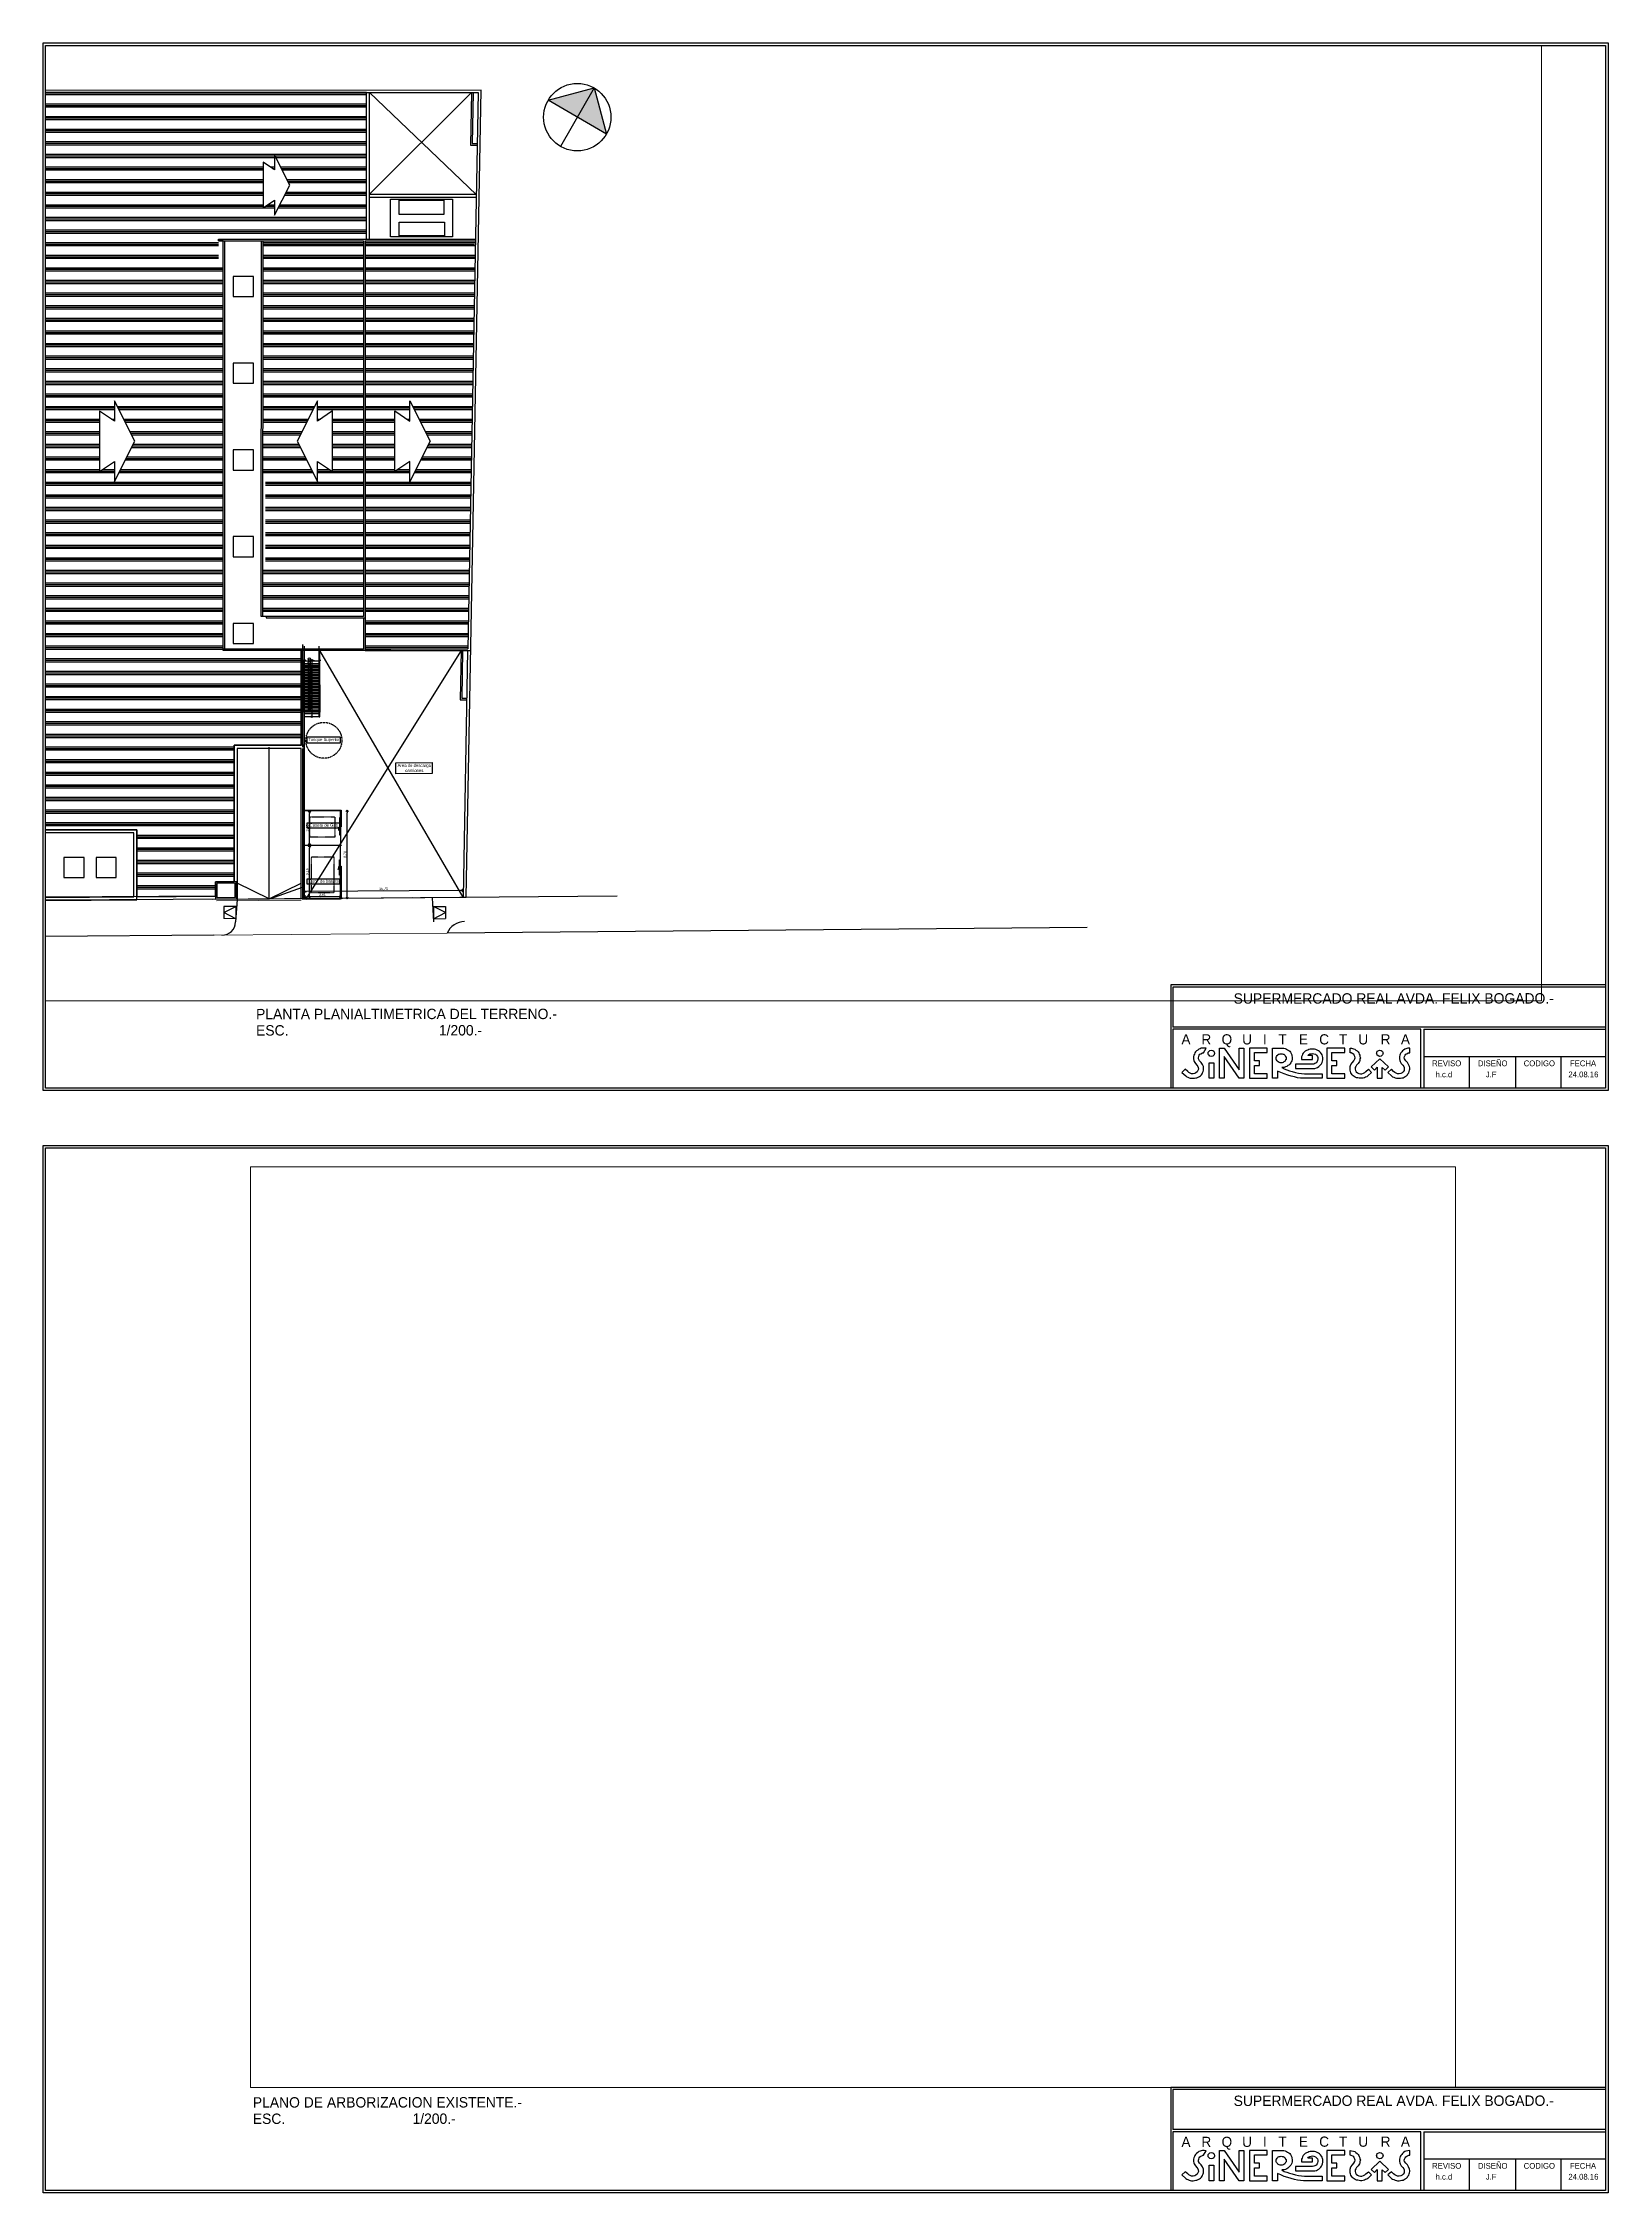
# Paper-space layout 'Presentación2' of a CAD drawing. Extents: x 21 to 797, y 43 to 1109.
# The model-space entities are those that its viewports show. They can reach past a viewport. Long polylines and large blocks are cut down to what shows.
import ezdxf
from ezdxf.enums import TextEntityAlignment as Align

# ---------------------------------------------------------------- set-up
doc = ezdxf.new("R2010")
doc.units = 0
doc.header["$MEASUREMENT"] = 0
doc.header["$PDMODE"] = 3
doc.linetypes.add('DASHED', pattern=[0.75, 0.5, -0.25])
doc.linetypes.add('HIDDEN2', pattern=[0.1875, 0.125, -0.0625])
for name, color, linetype in [('.rotulo', 253, 'Continuous'), ('0603', 1, 'Continuous'), ('Aberturas', 2, 'Continuous'), ('C-COTAS', 2, 'Continuous'), ('Escalera', 2, 'Continuous'), ('MAMPOSTERIA', 6, 'Continuous'), ('MUNICIPAL MAMPOSTERIA', 12, 'Continuous'), ('Nombre de locales', 3, 'Continuous'), ('P1-Pisos', 1, 'Continuous'), ('Proyeccion', 1, 'Continuous'), ('ROTULO1', 4, 'Continuous'), ('ROTULO2', 5, 'Continuous'), ('ROTULO4', 253, 'Continuous'), ('Techo 01', 1, 'Continuous'), ('Techo 02', 2, 'Continuous'), ('Techo 03', 3, 'Continuous')]:
    doc.layers.add(name, color=color, linetype=linetype)
doc.styles.add('COBT', font='te______.pfb')
doc.styles.get("Standard").update_dxf_attribs({"font": 'arial.ttf'})
doc.styles.add('TECHNICLIGHT', font='tel_____.pfb', dxfattribs={"height": 0.08})
doc.dimstyles.new('Cota 125', dxfattribs={"dimtxt": 0.25, "dimasz": 0.25, "dimexe": 1.25, "dimexo": 0.625, "dimgap": 0.05, "dimtad": 1, "dimzin": 1, "dimtxsty": 'Standard', "dimblk": 'OPEN90', "dimcen": 0, "dimse1": 1, "dimse2": 1, "dimclrd": 1, "dimclrt": 2, "dimadec": 0, "dimazin": 0, "dimtfac": 1, "dimtix": 1, "dimtmove": 0, "dimatfit": 3, "dimldrblk": 'OPEN90', "dimfxl": 1, "dimarcsym": 0})
pattern_1 = [(0, (-29.052, -1e-13), (0, 1.25), []), (0, (-29.052, 0.1562), (0, 1.25), []), (0, (-29.052, 0.3125), (0, 1.25), [])]

# ---------------------------------------------------------------- blocks, each defined once
blk = doc.blocks.new('Norte')
h = blk.add_hatch(color=0)
h.dxf.hatch_style = 1
h.paths.add_polyline_path([(0, 6.68), (6.68, 0), (0, -6.68)])
blk.add_line((6.68, 0), (-6.69, 0))
blk.add_lwpolyline([(0, 6.68), (6.68, 0), (0, -6.68), (0, 6.68)])
blk.add_circle((0, 0), 6.68)
blk = doc.blocks.new('Var Flecha b')
at = {"color": 0, "linetype": 'ByBlock'}
blk.add_lwpolyline([(0, 0.5), (-1, 0), (-0.5, 0), (-0.75, -0.375), (0.75, -0.375), (0.5, 0), (1, 0)], close=True, dxfattribs=at)
blk = doc.blocks.new('_Open90')
at = {"color": 0, "linetype": 'ByBlock', "lineweight": -2}
for p, q in [((0, 0), (-1, 0)), ((-0.5, 0.5), (0, 0)), ((0, 0), (-0.5, -0.5))]:
    blk.add_line(p, q, dxfattribs=at)
blk = doc.blocks.new('*D207')
at = {"layer": 'C-COTAS', "color": 1, "lineweight": -2, "transparency": 16777216}
blk.add_line((1922.38, 331.07), (1907.12, 330.96), dxfattribs=at)
at = {"layer": 'Defpoints', "color": 0, "transparency": 16777216}
for p in [(1906.87, 330.96), (1922.63, 330.38), (1906.88, 330.26)]:
    blk.add_point(p, dxfattribs=at)
at = {"layer": 'C-COTAS', "color": 1, "lineweight": -2, "transparency": 16777216, "xscale": 0.25, "yscale": 0.25, "zscale": 0.25}
for p, rotation in [((1906.87, 330.96), 180.4221223922295), ((1922.63, 331.08), 0.4221223922295181)]:
    blk.add_blockref('_Open90', p, dxfattribs=dict(at, rotation=rotation))
at = {"layer": 'C-COTAS', "color": 2, "transparency": 16777216, "insert": (1914.75, 331.22), "char_height": 0.25, "attachment_point": 5, "rotation": 0.4221}
blk.add_mtext('15,75', dxfattribs=at)
blk = doc.blocks.new('*D208')
at = {"layer": 'C-COTAS', "color": 1, "lineweight": -2, "transparency": 16777216}
blk.add_line((1910.25, 330.46), (1907.13, 330.46), dxfattribs=at)
at = {"layer": 'Defpoints', "color": 0, "transparency": 16777216}
for p in [(1906.88, 330.59), (1906.88, 330.46), (1910.5, 330.59)]:
    blk.add_point(p, dxfattribs=at)
at = {"layer": 'C-COTAS', "color": 1, "lineweight": -2, "transparency": 16777216, "xscale": 0.25, "yscale": 0.25, "zscale": 0.25}
for p, rotation in [((1906.88, 330.46), 180.0008569125699), ((1910.5, 330.46), 0.0008569125698620894)]:
    blk.add_blockref('_Open90', p, dxfattribs=dict(at, rotation=rotation))
at = {"layer": 'C-COTAS', "color": 2, "transparency": 16777216, "insert": (1908.69, 330.66), "char_height": 0.25, "attachment_point": 5, "rotation": 0.0009}
blk.add_mtext('3,61', dxfattribs=at)
blk = doc.blocks.new('*D209')
at = {"layer": 'C-COTAS', "color": 1, "lineweight": -2, "transparency": 16777216}
blk.add_line((1907.41, 330.61), (1907.41, 335.27), dxfattribs=at)
at = {"layer": 'Defpoints', "color": 0, "transparency": 16777216}
for p in [(1906.88, 335.52), (1907.41, 335.52), (1906.88, 330.36)]:
    blk.add_point(p, dxfattribs=at)
at = {"layer": 'C-COTAS', "color": 1, "lineweight": -2, "transparency": 16777216, "xscale": 0.25, "yscale": 0.25, "zscale": 0.25}
for p, rotation in [((1907.41, 335.52), 90), ((1907.41, 330.36), 270)]:
    blk.add_blockref('_Open90', p, dxfattribs=dict(at, rotation=rotation))
at = {"layer": 'C-COTAS', "color": 2, "transparency": 16777216, "insert": (1907.21, 332.94), "char_height": 0.25, "attachment_point": 5, "rotation": 90}
blk.add_mtext('5,16', dxfattribs=at)
blk = doc.blocks.new('*D210')
at = {"layer": 'C-COTAS', "color": 1, "lineweight": -2, "transparency": 16777216}
blk.add_line((1907.41, 335.82), (1907.41, 338.72), dxfattribs=at)
at = {"layer": 'Defpoints', "color": 0, "transparency": 16777216}
for p in [(1906.88, 338.97), (1907.41, 338.97), (1906.88, 335.57)]:
    blk.add_point(p, dxfattribs=at)
at = {"layer": 'C-COTAS', "color": 1, "lineweight": -2, "transparency": 16777216, "xscale": 0.25, "yscale": 0.25, "zscale": 0.25}
for p, rotation in [((1907.41, 338.97), 89.99840912010666), ((1907.41, 335.57), 269.9984091201067)]:
    blk.add_blockref('_Open90', p, dxfattribs=dict(at, rotation=rotation))
at = {"layer": 'C-COTAS', "color": 2, "transparency": 16777216, "insert": (1907.21, 337.27), "char_height": 0.25, "attachment_point": 5, "rotation": 89.9984}
blk.add_mtext('3,40', dxfattribs=at)
blk = doc.blocks.new('*D230')
at = {"layer": 'C-COTAS', "color": 1, "lineweight": -2, "transparency": 16777216}
blk.add_line((1911.15, 330.51), (1911.15, 338.77), dxfattribs=at)
at = {"layer": 'Defpoints', "color": 0, "transparency": 16777216}
for p in [(1910.55, 339.02), (1911.15, 339.02), (1910.57, 330.26)]:
    blk.add_point(p, dxfattribs=at)
at = {"layer": 'C-COTAS', "color": 1, "lineweight": -2, "transparency": 16777216, "xscale": 0.25, "yscale": 0.25, "zscale": 0.25}
for p, rotation in [((1911.15, 339.02), 90), ((1911.15, 330.26), 270)]:
    blk.add_blockref('_Open90', p, dxfattribs=dict(at, rotation=rotation))
at = {"layer": 'C-COTAS', "color": 2, "transparency": 16777216, "insert": (1910.95, 334.64), "char_height": 0.25, "attachment_point": 5, "rotation": 90}
blk.add_mtext('8,76', dxfattribs=at)

msp = doc.modelspace()

# ---------------------------------------------------------------- hatches: boundary and pattern name
at = {"layer": 'MUNICIPAL MAMPOSTERIA'}
h = msp.add_hatch(color=256, dxfattribs=at)
h.dxf.hatch_style = 1
h.paths.add_polyline_path([(1906.88, 355.456), (1906.73, 355.456), (1906.73, 330.262), (1906.88, 330.262)])
at = {"layer": 'Techo 01'}
h = msp.add_hatch(dxfattribs=at)
h.set_pattern_fill('PLAST', color=256, scale=5)
h.set_pattern_definition(pattern_1)
h.paths.add_polyline_path([(1888.089, 379.607), (1890.089, 375.607), (1888.089, 371.607), (1888.089, 373.607), (1886.589, 372.607), (1886.589, 378.607), (1888.089, 377.607)], flags=16)
h.paths.add_polyline_path([(1903.951, 402.511), (1903.951, 404.011), (1905.451, 401.011), (1903.951, 398.011), (1903.951, 399.511), (1902.826, 398.761), (1902.826, 403.261)], flags=16)
h.paths.add_polyline_path([(1898.081, 330.5), (1898.081, 331.926), (1899.93, 331.94), (1899.93, 345.465), (1906.58, 345.465), (1906.58, 354.85), (1898.853, 354.85), (1898.853, 392.984), (1898.403, 392.984), (1898.403, 395.627), (1913.076, 395.627), (1913.076, 410.173), (1876.528, 410.172), (1876.528, 334.352), (1878.611, 334.352), (1878.611, 330.384), (1880.876, 330.398), (1880.876, 337.102), (1890.276, 337.101), (1890.276, 330.454)])
h = msp.add_hatch(dxfattribs=at)
h.set_pattern_fill('PLAST', color=256, scale=5)
h.set_pattern_definition(pattern_1)
h.paths.add_polyline_path([(1908.198, 379.614), (1908.198, 377.614), (1909.698, 378.614), (1909.698, 372.614), (1908.198, 373.614), (1908.198, 371.614), (1906.198, 375.614)], flags=0)
h.paths.add_polyline_path([(1908.198, 377.614), (1909.698, 378.614), (1909.698, 372.614), (1908.198, 373.614), (1908.198, 371.614), (1906.198, 375.614), (1908.198, 379.614)], flags=16)
h.paths.add_polyline_path([(1902.782, 371.72), (1903.051, 371.72), (1903.051, 363.448), (1902.775, 363.448), (1902.77, 358.244), (1903.103, 358.244), (1912.781, 358.244), (1912.781, 395.477), (1902.803, 395.477)])
h = msp.add_hatch(dxfattribs=at)
h.set_pattern_fill('PLAST', color=256, scale=5)
h.set_pattern_definition(pattern_1)
h.paths.add_polyline_path([(1917.365, 371.614), (1917.365, 373.614), (1915.865, 372.614), (1915.865, 378.614), (1917.365, 377.614), (1917.365, 379.614), (1919.365, 375.614)], flags=16)
h.paths.add_polyline_path([(1922.445, 355.025), (1923.096, 355.026), (1923.133, 355.484), (1923.791, 395.477), (1912.95, 395.477), (1912.931, 354.992)])

# ---------------------------------------------------------------- linework, layer by layer
at = {"layer": '0603', "linetype": 'Continuous'}
for p, q in [((1903.48, 330.232), (1906.73, 331.403)), ((1914.523, 330.334), (1937.91, 330.537)), ((1908.498, 330.282), (1897.753, 330.19)), ((1908.498, 330.282), (1897.754, 330.19)), ((1900.23, 330.19), (1900.083, 327.951)), ((1919.562, 330.359), (1919.713, 327.962)), ((1897.938, 326.639, 0), (1879.371, 326.494)), ((1984.527, 327.402), (1921.055, 326.828)), ((1841.442, 319.963), (1922.783, 319.422)), ((1841.442, 319.963), (1922.783, 319.422))]:
    msp.add_line(p, q, dxfattribs=at)
at = {"layer": '0603', "linetype": 'Continuous', "flags": 128}
msp.add_lwpolyline([(1841.442, 319.963), (1922.783, 319.422), (1996.283, 319.073), (1998.378, 318.505), (1999.39, 316.052), (1999.193, 313.453), (1998.214, 239.738), (1997.396, 236.417), (1995.104, 234.263), (1911.969, 233.67), (1910.521, 160.183), (1909.963, 156.664), (1908.817, 155.649), (1906.9, 155.39), (1835.402, 155.38)], dxfattribs=at)
at = {"layer": '0603', "linetype": 'Continuous'}
for centre, radius, start, end in [((1898.729, 327.994), 1.355, 269.82461, 358.16172), ((1922.786, 326.118), 1.871, 90.06156, 157.67485)]:
    msp.add_arc(centre, radius, start, end, dxfattribs=at)
at = {"layer": 'Aberturas', "color": 1}
for p, q in [((1906.68, 330.262), (1910.47, 330.262)), ((1906.98, 330.292), (1910.47, 330.292))]:
    msp.add_line(p, q, dxfattribs=at)
at = {"layer": 'Aberturas', "elevation": 0}
for points in [[(1906.88, 353.856), (1906.88, 353.956), (1906.98, 353.956), (1906.98, 353.856)], [(1908.38, 353.856), (1908.38, 353.956), (1908.48, 353.956), (1908.48, 353.856)]]:
    msp.add_lwpolyline(points, close=True, dxfattribs=at)
at = {"layer": 'Aberturas'}
for points in [[(1910.545, 339.024), (1910.545, 338.974), (1906.88, 338.974), (1906.88, 339.024)], [(1910.545, 338.974), (1910.545, 337.374), (1910.495, 337.374), (1910.495, 338.974)], [(1910.467, 336.561), (1910.417, 336.561), (1910.417, 338.311), (1910.467, 338.311)], [(1910.545, 335.574), (1910.545, 335.524), (1906.88, 335.524), (1906.88, 335.574)], [(1910.438, 334.1), (1910.438, 332.6), (1910.388, 332.6), (1910.388, 334.1)], [(1910.545, 333.474), (1910.545, 330.362), (1910.495, 330.362), (1910.495, 333.474)], [(1906.88, 330.362), (1906.98, 330.362), (1906.98, 330.262), (1906.88, 330.262)], [(1910.47, 330.362), (1910.57, 330.362), (1910.57, 330.262), (1910.47, 330.262)]]:
    msp.add_lwpolyline(points, close=True, dxfattribs=at)
at = {"layer": 'C-COTAS'}
for p, q in [((1906.58, 330.266), (1922.933, 330.407)), ((1900.23, 330.211), (1906.58, 330.266))]:
    msp.add_line(p, q, dxfattribs=at)
at = {"layer": 'C-COTAS', "linetype": 'DASHED'}
msp.add_circle((1908.836, 345.959), 1.782, dxfattribs=at)
at = {"layer": 'Escalera', "ltscale": 0.5}
for p, q in [((1906.88, 353.856, 0), (1908.38, 353.856, 0)), ((1906.93, 353.856, 0), (1908.38, 353.856, 0)), ((1908.38, 353.856, 0), (1908.38, 355.306, 0)), ((1908.38, 351.456, 0), (1908.38, 353.856, 0)), ((1908.43, 351.456, 0), (1908.43, 353.856, 0)), ((1908.43, 351.456, 0), (1908.43, 353.856, 0)), ((1908.38, 353.556, 0), (1906.93, 353.556, 0)), ((1908.38, 353.556, 0), (1906.93, 353.556, 0)), ((1908.38, 353.256, 0), (1906.93, 353.256, 0)), ((1908.38, 353.256, 0), (1906.93, 353.256, 0)), ((1908.38, 352.956, 0), (1906.93, 352.956, 0)), ((1908.38, 352.956, 0), (1906.93, 352.956, 0)), ((1908.38, 352.656, 0), (1906.93, 352.656, 0)), ((1908.38, 352.656, 0), (1906.93, 352.656, 0)), ((1908.38, 352.356, 0), (1906.93, 352.356, 0)), ((1908.38, 352.356, 0), (1906.93, 352.356, 0)), ((1908.38, 352.056, 0), (1906.93, 352.056, 0)), ((1908.38, 352.056, 0), (1906.93, 352.056, 0)), ((1908.38, 351.756, 0), (1906.93, 351.756, 0)), ((1908.38, 351.756, 0), (1906.93, 351.756, 0)), ((1908.38, 351.456, 0), (1906.93, 351.456, 0)), ((1908.38, 351.456, 0), (1906.93, 351.456, 0)), ((1907.582, 351.156, 0), (1906.93, 351.156, 0)), ((1907.582, 351.156, 0), (1906.93, 351.156, 0)), ((1908.38, 350.856, 0), (1906.93, 350.856, 0)), ((1908.38, 350.856, 0), (1906.93, 350.856, 0)), ((1908.38, 350.556, 0), (1906.93, 350.556, 0)), ((1908.38, 350.556, 0), (1906.93, 350.556, 0)), ((1908.38, 350.256, 0), (1906.93, 350.256, 0)), ((1908.38, 350.256, 0), (1906.93, 350.256, 0)), ((1908.38, 349.956, 0), (1906.93, 349.956, 0)), ((1908.38, 349.956, 0), (1906.93, 349.956, 0)), ((1908.38, 349.656, 0), (1906.93, 349.656, 0)), ((1908.38, 349.656, 0), (1906.93, 349.656, 0)), ((1908.38, 351.156, 0), (1907.582, 351.156, 0)), ((1908.38, 351.156, 0), (1907.582, 351.156, 0)), ((1908.38, 351.456, 0), (1908.38, 348.756, 0)), ((1908.38, 351.456, 0), (1908.38, 348.756, 0)), ((1908.43, 351.456, 0), (1908.43, 348.756, 0)), ((1908.43, 351.456, 0), (1908.43, 348.756, 0)), ((1908.38, 349.356, 0), (1906.93, 349.356, 0)), ((1908.38, 349.356, 0), (1906.93, 349.356, 0)), ((1908.38, 349.056, 0), (1906.93, 349.056, 0)), ((1908.38, 349.056, 0), (1906.93, 349.056, 0)), ((1908.38, 348.756, 0), (1906.93, 348.756, 0)), ((1908.38, 348.756, 0), (1906.93, 348.756, 0))]:
    msp.add_line(p, q, dxfattribs=at)
at = {"layer": 'Escalera', "color": 1, "linetype": 'Continuous'}
for p, q in [((1906.88, 348.756, 0), (1906.88, 353.856, 0)), ((1906.93, 348.756, 0), (1906.93, 353.856, 0)), ((1906.93, 348.756, 0), (1906.93, 353.856, 0))]:
    msp.add_line(p, q, dxfattribs=at)
at = {"layer": 'Escalera', "color": 1, "lineweight": 0}
for p, q in [((1907.378, 353.829, 0), (1907.668, 353.982, 0)), ((1907.378, 353.829, 0), (1907.668, 353.982, 0)), ((1907.379, 353.809, 0), (1907.378, 353.829, 0)), ((1907.379, 353.809, 0), (1907.378, 353.829, 0)), ((1907.668, 353.954, 0), (1907.379, 353.809, 0)), ((1907.668, 353.954, 0), (1907.379, 353.809, 0)), ((1907.668, 353.982, 0), (1907.968, 353.832, 0)), ((1907.668, 353.982, 0), (1907.968, 353.832, 0)), ((1907.668, 353.954, 0), (1907.668, 348.804, 0)), ((1907.668, 353.954, 0), (1907.668, 348.804, 0)), ((1907.668, 353.954, 0), (1907.957, 353.809, 0)), ((1907.957, 353.809, 0), (1907.968, 353.832, 0))]:
    msp.add_line(p, q, dxfattribs=at)
at = {"layer": 'Escalera', "ltscale": 0.5}
msp.add_arc((1908.405, 348.756, 0), 0.025, 180, 0, dxfattribs=at)
msp.add_arc((1908.405, 348.756, 0), 0.025, 180, 0, dxfattribs=at)
at = {"layer": 'MAMPOSTERIA'}
for p, q in [((1906.73, 355.456), (1906.73, 345.287)), ((1906.73, 354.842), (1906.73, 346.442)), ((1906.88, 355.306), (1906.88, 330.262)), ((1906.73, 345.137), (1906.73, 330.26)), ((1906.88, 345.287), (1906.88, 330.267))]:
    msp.add_line(p, q, dxfattribs=at)
at = {"layer": 'MAMPOSTERIA', "color": 253, "lineweight": 0}
for p, q in [((1906.58, 330.116), (1898.199, 330.043)), ((1917.583, 330.368), (1908.512, 330.283)), ((1914.511, 330.341), (1908.512, 330.283)), ((1921.055, 326.828), (1897.942, 326.639, 0))]:
    msp.add_line(p, q, dxfattribs=at)
at = {"layer": 'Nombre de locales'}
for points in [[(1907.193, 346.301), (1910.453, 346.301), (1910.453, 345.694), (1907.193, 345.694)], [(1915.959, 343.74), (1919.576, 343.767), (1919.576, 342.667), (1915.959, 342.64)], [(1907.179, 337.765), (1910.399, 337.765), (1910.399, 337.265), (1907.179, 337.265)], [(1907.179, 332.212), (1910.399, 332.212), (1910.399, 331.712), (1907.179, 331.712)]]:
    msp.add_lwpolyline(points, close=True, dxfattribs=at)
at = {"layer": 'P1-Pisos'}
for p, q in [((1898.903, 328.881), (1900.101, 329.477)), ((1900.105, 328.277), (1898.903, 328.881)), ((1900.101, 329.477), (1900.105, 328.277)), ((1919.697, 329.477), (1919.693, 328.277)), ((1919.693, 328.277), (1920.895, 328.881)), ((1920.895, 328.881), (1919.697, 329.477))]:
    msp.add_line(p, q, dxfattribs=at)
at = {"layer": 'Proyeccion'}
for p, q in [((1907.655, 348.756, 0), (1907.668, 348.804, 0)), ((1907.655, 348.756, 0), (1907.668, 348.804, 0)), ((1910.304, 337.319), (1910.227, 337.286)), ((1910.304, 337.011), (1910.304, 337.319)), ((1910.304, 337.319), (1910.381, 337.286)), ((1910.495, 337.374), (1910.495, 335.624)), ((1910.495, 333.474), (1910.495, 335.474)), ((1910.304, 333.147), (1910.227, 333.18)), ((1910.304, 333.147), (1910.304, 333.455)), ((1910.304, 333.147), (1910.381, 333.18))]:
    msp.add_line(p, q, dxfattribs=at)
at = {"layer": 'Proyeccion', "color": 2}
for p, q in [((1898.901, 329.481), (1898.905, 328.281)), ((1900.184, 329.479), (1898.901, 329.481)), ((1900.105, 328.277), (1898.905, 328.281)), ((1919.617, 329.478), (1920.897, 329.481)), ((1919.693, 328.277), (1920.893, 328.281)), ((1920.897, 329.481), (1920.893, 328.281))]:
    msp.add_line(p, q, dxfattribs=at)
at = {"layer": 'Proyeccion', "linetype": 'HIDDEN2'}
for points in [[(1909.933, 336.374), (1907.433, 336.374), (1907.433, 338.374), (1909.933, 338.374)], [(1909.867, 330.868), (1909.867, 334.368), (1907.566, 334.368), (1907.566, 330.868)]]:
    msp.add_lwpolyline(points, close=True, dxfattribs=at)
at = {"layer": 'Proyeccion'}
for centre in [(1907.401, 354.026, 0), (1907.401, 354.026, 0), (1907.401, 353.694, 0), (1907.401, 353.694, 0), (1907.401, 353.389, 0), (1907.401, 353.389, 0), (1907.401, 353.089, 0), (1907.401, 353.089, 0), (1907.401, 352.789, 0), (1907.401, 352.789, 0), (1907.401, 352.489, 0), (1907.401, 352.489, 0), (1907.401, 352.189, 0), (1907.401, 352.189, 0), (1907.401, 351.889, 0), (1907.401, 351.889, 0), (1907.401, 351.589, 0), (1907.401, 351.589, 0), (1907.401, 350.994, 0), (1907.401, 350.994, 0), (1907.401, 350.707, 0), (1907.401, 350.707, 0), (1907.401, 350.397, 0), (1907.401, 350.397, 0), (1907.401, 350.103, 0), (1907.401, 350.103, 0), (1907.401, 349.803, 0), (1907.401, 349.803, 0), (1907.401, 349.504, 0), (1907.401, 349.504, 0), (1907.408, 351.302, 0), (1907.408, 351.302, 0), (1907.401, 349.198, 0), (1907.401, 349.198, 0), (1907.401, 348.903, 0), (1907.401, 348.903, 0)]:
    msp.add_circle(centre, 0.125, dxfattribs=at)
msp.add_arc((1907.655, 348.756, 0), 0.05, 90, 75.1667, dxfattribs=at)
msp.add_arc((1907.655, 348.756, 0), 0.05, 90, 75.1667, dxfattribs=at)
at = {"layer": 'Techo 01'}
for p, q in [((1913.376, 400.092, 0), (1923.482, 410.198, 0)), ((1913.376, 410.173, 0), (1923.942, 400.077, 0)), ((1922.443, 354.875, 0), (1907.01, 330.19)), ((1922.633, 330.413), (1908.429, 354.85)), ((1906.879, 353.4), (1908.379, 353.4)), ((1906.929, 353.4), (1908.379, 353.4)), ((1908.379, 353.1), (1906.929, 353.1)), ((1908.379, 353.1), (1906.929, 353.1)), ((1908.379, 352.8), (1906.929, 352.8)), ((1908.379, 352.8), (1906.929, 352.8)), ((1908.379, 352.5), (1906.929, 352.5)), ((1908.379, 352.5), (1906.929, 352.5)), ((1908.379, 352.2), (1906.929, 352.2)), ((1908.379, 352.2), (1906.929, 352.2)), ((1908.379, 351.9), (1906.929, 351.9)), ((1908.379, 351.9), (1906.929, 351.9)), ((1907.629, 353.4), (1907.146, 353.27)), ((1907.629, 353.4), (1907.629, 348.3)), ((1907.629, 353.4), (1908.112, 353.27)), ((1908.379, 350.7), (1906.879, 350.7)), ((1908.379, 351.6), (1906.929, 351.6)), ((1908.379, 351.6), (1906.929, 351.6)), ((1908.379, 351.3), (1906.929, 351.3)), ((1908.379, 351.3), (1906.929, 351.3)), ((1908.379, 351), (1906.929, 351)), ((1908.379, 351), (1906.929, 351)), ((1908.379, 350.4), (1906.929, 350.4)), ((1908.379, 350.4), (1906.929, 350.4)), ((1908.379, 350.1), (1906.929, 350.1)), ((1908.379, 350.1), (1906.929, 350.1)), ((1908.379, 349.8), (1906.929, 349.8)), ((1908.379, 349.8), (1906.929, 349.8)), ((1908.379, 350.7), (1907.581, 350.7)), ((1908.379, 349.5), (1906.929, 349.5)), ((1908.379, 349.5), (1906.929, 349.5)), ((1908.379, 349.2), (1906.929, 349.2)), ((1908.379, 349.2), (1906.929, 349.2)), ((1908.379, 348.9), (1906.929, 348.9)), ((1908.379, 348.9), (1906.929, 348.9)), ((1908.379, 348.6), (1906.929, 348.6)), ((1908.379, 348.6), (1906.929, 348.6)), ((1908.379, 348.3), (1906.929, 348.3)), ((1908.379, 348.3), (1906.929, 348.3)), ((1903.405, 330.238), (1903.406, 345.295)), ((1903.404, 330.238), (1900.231, 331.806)), ((1903.404, 330.238), (1906.581, 331.807))]:
    msp.add_line(p, q, dxfattribs=at)
for points in [[(1898.081, 330.5), (1898.081, 331.926), (1899.93, 331.94), (1899.93, 345.465), (1906.58, 345.465), (1906.58, 354.85), (1898.853, 354.85), (1898.853, 395.477), (1898.403, 395.477), (1898.403, 395.627), (1913.076, 395.627), (1913.076, 410.173), (1876.528, 410.172), (1876.528, 334.352), (1878.611, 334.352), (1878.611, 330.384), (1880.876, 330.398), (1880.876, 337.102), (1890.276, 337.101), (1890.276, 330.454)], [(1915.445, 399.623), (1921.595, 399.623), (1921.595, 395.888), (1915.445, 395.888)], [(1916.3, 399.521), (1920.74, 399.521), (1920.74, 398.08), (1916.3, 398.08)], [(1916.3, 397.329), (1920.8, 397.329), (1920.8, 395.989), (1916.3, 395.989)]]:
    msp.add_lwpolyline(points, close=True, dxfattribs=at)
at = {"layer": 'Techo 01', "elevation": 0}
for points in [[(1923.482, 410.199), (1923.384, 404.975), (1924.034, 404.975)], [(1923.632, 410.199), (1923.537, 405.125), (1924.037, 405.125)], [(1922.443, 354.875), (1922.351, 349.979), (1923.001, 349.978)], [(1922.593, 354.875), (1922.504, 350.129), (1923.004, 350.128)]]:
    msp.add_lwpolyline(points, dxfattribs=at)
for points in [[(1899.844, 389.958), (1901.844, 389.958), (1901.844, 391.958), (1899.844, 391.958)], [(1899.844, 381.355), (1901.844, 381.355), (1901.844, 383.355), (1899.844, 383.355)], [(1899.844, 372.752), (1901.844, 372.752), (1901.844, 374.752), (1899.844, 374.752)], [(1899.844, 364.15), (1901.844, 364.15), (1901.844, 366.15), (1899.844, 366.15)], [(1899.844, 355.547), (1901.844, 355.547), (1901.844, 357.547), (1899.844, 357.547)], [(1883.059, 332.349), (1885.059, 332.349), (1885.059, 334.349), (1883.059, 334.349)], [(1886.251, 332.349), (1888.251, 332.349), (1888.251, 334.349), (1886.251, 334.349)]]:
    msp.add_lwpolyline(points, close=True, dxfattribs=at)
at = {"layer": 'Techo 01'}
msp.add_circle((1907.629, 348.3), 0.075, dxfattribs=at)
at = {"layer": 'Techo 02'}
for p, q in [((1841.543, 410.172), (1924.132, 410.199)), ((1924.436, 410.399), (1841.547, 410.372)), ((1913.076, 395.627, 0), (1913.076, 410.173, 0)), ((1913.376, 395.627, 0), (1913.376, 410.173, 0)), ((1922.933, 330.407), (1924.436, 410.399)), ((1924.132, 410.199), (1923.096, 355.026, 0)), ((1923.942, 400.077, 0), (1913.376, 400.077, 0)), ((1923.937, 399.777, 0), (1913.376, 399.777, 0)), ((1898.853, 355, 0), (1898.853, 395.477, 0)), ((1902.62, 358.244, 0), (1902.653, 395.477, 0)), ((1902.77, 358.244, 0), (1902.803, 395.477, 0)), ((1903.103, 358.244, 0), (1902.62, 358.244, 0)), ((1906.58, 354.85), (1906.58, 345.444)), ((1906.88, 354.85), (1906.88, 345.144)), ((1908.379, 351), (1908.379, 354.85)), ((1908.379, 348.3), (1908.379, 354.85)), ((1908.429, 351), (1908.429, 354.85)), ((1908.429, 348.3), (1908.429, 354.85)), ((1912.931, 355, 0), (1923.096, 355.026, 0)), ((1912.931, 354.85, 0), (1923.393, 354.877, 0)), ((1923.093, 354.876), (1922.633, 330.413)), ((1906.88, 345.464), (1899.93, 345.465)), ((1899.93, 345.465), (1899.93, 331.94)), ((1906.88, 330.418), (1906.88, 345.437)), ((1906.58, 345.164), (1900.23, 345.163)), ((1900.23, 345.163), (1900.23, 330.043)), ((1906.58, 330.266), (1906.58, 345.136)), ((1898.081, 330.5, 0), (1878.611, 330.384, 0)), ((1922.633, 330.413), (1922.933, 330.407)), ((1900.23, 330.211), (1878.311, 330.082, 0))]:
    msp.add_line(p, q, dxfattribs=at)
at = {"layer": 'Techo 02', "elevation": 0}
for points in [[(1890.276, 330.152), (1890.276, 337.102), (1880.876, 337.102), (1880.876, 330.072)], [(1889.976, 330.449), (1889.976, 336.802), (1881.176, 336.802), (1881.176, 330.375)], [(1900.176, 330.244), (1900.176, 331.942), (1898.081, 331.926), (1898.081, 330.226)], [(1900.026, 330.392), (1900.026, 331.791), (1898.231, 331.777), (1898.231, 330.377)]]:
    msp.add_lwpolyline(points, close=True, dxfattribs=at)
at = {"layer": 'Techo 02'}
msp.add_arc((1908.404, 348.3), 0.025, 180, 0, dxfattribs=at)
msp.add_arc((1908.404, 348.3), 0.025, 180, 0, dxfattribs=at)
at = {"layer": 'Techo 03'}
for p, q in [((1898.403, 395.477, 0), (1898.403, 395.627, 0)), ((1898.403, 395.627, 0), (1923.812, 395.627, 0)), ((1898.403, 395.477, 0), (1912.781, 395.477, 0)), ((1899.003, 355, 0), (1899.003, 395.477, 0)), ((1912.781, 395.477, 0), (1912.781, 358.244, 0)), ((1912.931, 395.477, 0), (1912.931, 358.094, 0)), ((1912.931, 395.477, 0), (1923.809, 395.477, 0)), ((1912.781, 358.244, 0), (1903.103, 358.244, 0)), ((1903.103, 358.244, 0), (1903.103, 358.094, 0)), ((1903.103, 358.094, 0), (1912.931, 358.094, 0)), ((1912.781, 358.094, 0), (1912.781, 355, 0)), ((1912.931, 358.094, 0), (1912.931, 354.85, 0)), ((1898.853, 354.85, 0), (1898.853, 355, 0)), ((1912.781, 355, 0), (1898.853, 355, 0)), ((1912.931, 354.85, 0), (1898.853, 354.85, 0))]:
    msp.add_line(p, q, dxfattribs=at)

# ---------------------------------------------------------------- block references
at = {"layer": 'Techo 01', "zscale": 2}
for p, xscale, yscale, rotation in [((1903.951, 401.011), 3, 3, 270), ((1888.089, 375.607), 4, 4, 270), ((1908.198, 375.614, 0), 4, 4, 90), ((1917.365, 375.614, 0), -4, 4, 270)]:
    msp.add_blockref('Var Flecha b', p, dxfattribs=dict(at, xscale=xscale, yscale=yscale, rotation=rotation))
at = {"layer": 'Techo 02', "color": 1, "xscale": 0.5, "yscale": 0.5, "zscale": 0.5, "rotation": 60.00000000000018}
msp.add_blockref('Norte', (1933.966, 407.738), dxfattribs=at)

# ---------------------------------------------------------------- texts
at = {"layer": 'Escalera', "char_height": 0.1, "width": 2.39678, "attachment_point": 7, "rotation": 90}
for s, insert in [('\\pi1.1314;18', (1907.455, 352.84, 0)), ('\\pi1.1315;16', (1907.452, 352.197, 0)), ('\\pi1.1315;13', (1907.452, 351.297, 0)), ('\\pi1.132;12', (1907.452, 350.997, 0)), ('\\pi1.1311;15', (1907.452, 351.897, 0)), ('\\pi1.1315;17', (1907.452, 352.497, 0)), ('\\pi1.1317;14', (1907.452, 351.597, 0)), ('\\pi1.1411;11', (1907.452, 350.697, 0)), ('\\pi1.1316;10', (1907.452, 350.397, 0)), ('\\pi1.1654;8', (1907.452, 349.802, 0)), ('\\pi1.1654;6', (1907.452, 349.205, 0)), ('\\pi1.1652;5', (1907.452, 348.91, 0)), ('\\pi1.166;7', (1907.452, 349.513, 0)), ('\\pi1.1638;4', (1907.452, 348.611, 0)), ('\\pi1.1655;9', (1907.459, 350.11, 0)), ('\\pi1.1656;3', (1907.452, 348.311, 0)), ('\\pi1.1653;2', (1907.452, 348.006, 0)), ('\\pi1.18;1', (1907.452, 347.71, 0))]:
    msp.add_mtext(s, dxfattribs=dict(at, insert=insert))
at = {"layer": 'Nombre de locales', "char_height": 0.3}
for s, insert, width, attachment_point in [('Tanque Superior', (1908.83, 345.986), 3.49028, 5), ('Area de descarga camiones', (1917.803, 343.217), 3.49028, 5), ('\\pi1.5668;Caseta de Gas', (1905.86, 337.699), 5.89217, 1), ('\\pi1.4743;Cont. de basura', (1905.86, 332.146), 5.89217, 1)]:
    msp.add_mtext(s, dxfattribs=dict(at, insert=insert, width=width, attachment_point=attachment_point))

# ---------------------------------------------------------------- dimensions: what is measured, and where the dimension line sits
at = {"layer": 'C-COTAS'}
for p1, p2, distance, picture, middle in [((1906.88, 335.574), (1906.88, 338.974), -0.527, '*D210', (1907.207, 337.274)), ((1906.88, 330.362), (1906.88, 335.524), -0.527, '*D209', (1907.207, 332.943)), ((1922.633, 330.378), (1906.88, 330.262), -0.698, '*D207', (1914.75, 331.218)), ((1910.4951, 330.5856), (1906.8802, 330.5856), 0.1215, '*D208', (1908.6876, 330.6644))]:
    dim = msp.add_aligned_dim(p1=p1, p2=p2, distance=distance, dimstyle='Cota 125', override={"dimfxl": 0, "dimfxlon": 1}, dxfattribs=at)
    dim.commit()
    dim.dimension.update_dxf_attribs({"geometry": picture, "text_midpoint": middle})
dim = msp.add_linear_dim(base=(1911.147, 339.024), p1=(1910.57, 330.262), p2=(1910.545, 339.024), angle=90, dimstyle='Cota 125', override={"dimfxl": 0, "dimfxlon": 1}, dxfattribs=at)
dim.commit()
dim.dimension.update_dxf_attribs({"geometry": '*D230', "text_midpoint": (1910.946, 334.643)})

psp = doc.layouts.new('Presentación2')

# ---------------------------------------------------------------- linework, layer by layer
at = {"layer": '.rotulo', "color": 3}
for p, q in [((21, 589.9), (21, 1109.2)), ((21, 1109.2), (796.9, 1109.2)), ((796.9, 1109.2), (796.9, 589.9)), ((22.2, 591.1), (22.2, 1108)), ((22.2, 1108), (795.7, 1108)), ((795.7, 1108), (795.7, 591.1)), ((705.6, 620.3), (795.7, 620.3)), ((796.9, 589.9), (21, 589.9)), ((795.7, 591.1), (22.2, 591.1)), ((21, 43.5), (21, 562.7)), ((21, 562.7), (796.9, 562.7)), ((22.2, 44.7), (22.2, 561.5)), ((22.2, 561.5), (795.7, 561.5)), ((795.7, 561.5), (795.7, 44.7)), ((796.9, 562.7), (796.9, 43.5)), ((705.6, 73.8), (795.7, 73.8)), ((796.9, 43.5), (21, 43.5)), ((795.7, 44.7), (22.2, 44.7))]:
    psp.add_line(p, q, dxfattribs=at)
at = {"layer": 'ROTULO1'}
for points in [[(587.3, 600.5), (585.6, 598.9), (587.5, 597.2), (588, 596.8), (588.5, 596.6), (589.2, 596.3), (589.8, 596.1), (590.4, 596), (591.2, 596), (591.8, 596.1), (592.5, 596.2), (593.1, 596.3), (593.7, 596.6), (594.3, 596.9), (594.8, 597.3), (595.3, 597.8), (595.7, 598.3), (595.9, 598.8), (596.1, 599.4), (596.4, 600), (596.4, 600.6), (596.4, 601.2), (596.3, 601.8), (595.9, 602.9), (595.2, 603.9), (594.4, 604.7), (593.8, 605.6), (593.8, 606.2), (594, 606.8), (594.2, 607.4), (594.6, 607.9), (595.1, 608.2), (595.8, 608.6), (596, 608.7), (596.4, 608.7), (597.6, 610.9), (596.6, 611), (595.8, 611), (595.2, 610.9), (594.7, 610.7), (594, 610.4), (593.5, 610), (592.9, 609.6), (592.4, 609.1), (592, 608.6), (591.8, 608), (591.5, 607.4), (591.3, 606.8), (591.3, 606.2), (591.4, 605.6), (591.5, 604.9), (591.7, 604.3), (592.3, 603.4), (593, 602.5), (593.5, 601.9), (593.7, 601.3), (593.8, 600.6), (593.6, 599.9), (593.2, 599.2), (592.6, 598.8), (592, 598.4), (591.2, 598.3), (590.4, 598.3), (589.7, 598.5), (589, 598.9), (588.5, 599.4), (587.3, 600.5)], [(600.3, 609.9), (600.9, 609.8), (601.4, 609.4), (601.6, 609.2), (601.7, 609), (601.8, 608.7), (601.8, 608.3), (601.8, 608.1), (601.7, 607.9), (601.6, 607.6), (601.4, 607.4), (600.9, 607), (600.3, 606.9), (599.5, 607), (599.1, 607.4), (598.9, 607.6), (598.7, 607.9), (598.7, 608.1), (598.6, 608.3), (598.7, 608.7), (598.7, 609), (598.9, 609.2), (599.1, 609.4), (599.5, 609.8), (600.3, 609.9)], [(604.2, 611), (606.6, 611), (614, 600.2), (614, 611), (616.4, 611), (616.4, 596), (614, 596), (606.6, 606.8), (606.6, 596), (604.2, 596), (604.2, 611)], [(627.9, 611), (619.2, 611), (619.2, 596), (627.9, 596), (627.9, 598.3), (621.6, 598.3), (621.6, 602.4), (624.1, 602.4), (624.1, 604.7), (621.6, 604.7), (621.6, 608.8), (627.9, 608.8), (627.9, 611)], [(630.6, 611), (635.6, 611), (636.2, 611), (636.9, 610.8), (637.5, 610.5), (638, 610.2), (638.6, 609.8), (639.1, 609.4), (639.5, 609), (639.8, 608.3), (640.1, 607.7), (640.2, 607.1), (640.3, 606.5), (640.3, 605.9), (640.3, 605.3), (640.1, 604.7), (639.8, 604.1), (639.6, 603.6), (639.2, 603.1), (638.7, 602.6), (638.1, 602.3), (637.6, 601.9), (637, 601.7), (636.4, 601.4), (635.7, 601.3), (635.1, 601.3), (636.3, 600.7), (637.6, 600.2), (639, 599.7), (640.3, 599.4), (641.9, 598.9), (643.4, 598.6), (644.9, 598.4), (646.4, 598.3), (655.1, 598.3), (655.1, 596), (645.9, 596), (644.4, 596.1), (642.9, 596.3), (641.4, 596.7), (639.8, 597.1), (638.1, 597.5), (636.4, 598.2), (634.7, 598.9), (633, 599.6), (633, 596), (630.6, 596), (630.6, 611)], [(634.9, 608.2), (635.3, 608.1), (635.8, 608), (636.2, 607.9), (636.6, 607.5), (636.9, 607.3), (637, 606.8), (637.3, 606.4), (637.3, 605.9), (637.3, 605.4), (637, 605.1), (636.9, 604.7), (636.6, 604.3), (636.2, 604.1), (635.8, 603.9), (635.3, 603.7), (634.9, 603.6), (634.4, 603.7), (633.9, 603.9), (633.4, 604.1), (633.2, 604.3), (632.8, 604.7), (632.6, 605.1), (632.4, 605.4), (632.4, 605.9), (632.4, 606.4), (632.6, 606.8), (632.8, 607.3), (633.2, 607.5), (633.4, 607.9), (633.9, 608), (634.4, 608.1), (634.9, 608.2)], [(650.3, 603), (642, 603), (642, 600.8), (650.3, 600.8), (650.9, 600.8), (651.6, 600.9), (652.3, 601.2), (652.9, 601.4), (653.5, 601.8), (654, 602.3), (654.5, 602.8), (654.9, 603.2), (655.1, 603.9), (655.4, 604.5), (655.5, 605.2), (655.5, 605.8), (655.5, 606.4), (655.4, 607), (655.1, 607.7), (654.8, 608.2), (654.3, 608.8), (653.8, 609.3), (653.3, 609.7), (652.7, 610), (652.1, 610.3), (651.4, 610.4), (650.6, 610.5), (650, 610.5), (649.3, 610.5), (648.6, 610.3), (648, 610), (647.4, 609.8), (646.7, 609.4), (646.3, 609), (645.8, 608.5), (645.4, 607.9), (645.2, 607.3), (645, 606.6), (644.9, 606), (644.9, 605.3), (650.3, 605.3), (650.3, 607.3), (648, 607.3), (648.4, 607.7), (649.1, 608.1), (649.7, 608.2), (650.4, 608.3), (651.1, 608.2), (651.8, 607.9), (652.3, 607.4), (652.8, 606.9), (653.1, 606.3), (653.1, 605.6), (652.9, 604.9), (652.7, 604.3), (652.2, 603.7), (651.6, 603.4), (651, 603.1), (650.3, 603)], [(666.4, 611), (657.5, 611), (657.5, 596), (666.4, 596), (666.4, 598.3), (660, 598.3), (660, 602.4), (662.5, 602.4), (662.5, 604.7), (660, 604.7), (660, 608.8), (666.4, 608.8), (666.4, 611)], [(678.1, 600.5), (679.6, 598.9), (677.8, 597.2), (677.3, 596.8), (676.7, 596.6), (676.1, 596.3), (675.5, 596.1), (674.9, 596), (674.2, 596), (673.6, 596.1), (672.8, 596.2), (672.2, 596.3), (671.6, 596.6), (671, 596.9), (670.5, 597.3), (670, 597.8), (669.7, 598.3), (669.4, 598.8), (669.2, 599.4), (669, 600), (669, 600.6), (669, 601.2), (669, 601.8), (669.4, 602.9), (670.2, 603.9), (670.8, 604.7), (671.4, 605.6), (671.5, 606.2), (671.4, 606.8), (671.1, 607.4), (670.8, 607.9), (670.3, 608.2), (669.6, 608.6), (669.2, 608.7), (669, 608.7), (669, 611), (669.8, 610.9), (670.7, 610.7), (671.3, 610.4), (671.9, 610), (672.5, 609.6), (673, 609.1), (673.3, 608.6), (673.6, 608), (673.8, 607.4), (673.9, 606.8), (674.1, 606.2), (673.9, 605.6), (673.8, 604.9), (673.7, 604.3), (673, 603.4), (672.2, 602.5), (671.9, 601.9), (671.6, 601.3), (671.5, 600.6), (671.7, 599.9), (672.1, 599.2), (672.7, 598.8), (673.3, 598.4), (674.2, 598.3), (674.9, 598.3), (675.6, 598.5), (676.4, 598.9), (676.8, 599.4), (678.1, 600.5)], [(683.8, 609.9), (684.4, 609.8), (685, 609.4), (685.1, 609.3), (685.2, 609), (685.3, 608.7), (685.5, 608.5), (685.3, 608.1), (685.2, 607.9), (685.1, 607.6), (685, 607.4), (684.4, 607), (683.8, 606.9), (683.2, 607), (682.5, 607.4), (682.4, 607.6), (682.2, 607.9), (682.2, 608.1), (682.1, 608.5), (682.2, 608.7), (682.2, 609), (682.4, 609.3), (682.5, 609.4), (683.2, 609.8), (683.8, 609.9)], [(689.5, 600.5), (687.8, 598.9), (689.6, 597.2), (690.1, 596.8), (690.7, 596.6), (691.3, 596.3), (692, 596.1), (692.6, 596), (693.3, 596), (694, 596.1), (694.6, 596.2), (695.3, 596.3), (695.9, 596.6), (696.4, 596.9), (697, 597.3), (697.4, 597.8), (697.7, 598.3), (698.1, 598.8), (698.3, 599.4), (698.4, 600), (698.6, 600.6), (698.6, 601.2), (698.4, 601.8), (698, 602.9), (697.4, 603.9), (696.6, 604.7), (696, 605.6), (695.9, 606.2), (696, 606.8), (696.4, 607.4), (696.7, 607.9), (697.1, 608.2), (697.8, 608.6), (698.2, 608.7), (698.6, 608.7), (698.6, 611), (697.6, 610.9), (696.7, 610.7), (696.1, 610.4), (695.5, 610), (695, 609.6), (694.6, 609.1), (694.2, 608.6), (693.8, 608), (693.6, 607.4), (693.5, 606.8), (693.5, 606.2), (693.5, 605.6), (693.6, 604.9), (693.8, 604.3), (694.4, 603.4), (695.2, 602.5), (695.7, 601.9), (695.9, 601.3), (695.9, 600.6), (695.8, 599.9), (695.4, 599.2), (694.8, 598.8), (694.1, 598.4), (693.3, 598.3), (692.5, 598.3), (691.8, 598.5), (691.2, 598.9), (690.6, 599.4), (689.5, 600.5)], [(599.1, 596), (599.1, 603.6), (601.5, 603.6), (601.5, 596), (599.1, 596)], [(682.5, 596), (685, 596), (685, 601.4), (686.4, 600.1), (688.1, 601.7), (683.8, 605.7), (679.4, 601.7), (681.1, 600.1), (682.5, 601.5), (682.5, 596)], [(587.3, 54), (585.6, 52.4), (587.5, 50.7), (588, 50.4), (588.5, 50.1), (589.2, 49.9), (589.8, 49.6), (590.4, 49.5), (591.2, 49.5), (591.8, 49.6), (592.5, 49.8), (593.1, 49.9), (593.7, 50.1), (594.3, 50.5), (594.8, 50.8), (595.3, 51.3), (595.7, 51.8), (595.9, 52.3), (596.1, 52.9), (596.4, 53.5), (596.4, 54.1), (596.4, 54.7), (596.3, 55.3), (595.9, 56.4), (595.2, 57.4), (594.4, 58.3), (593.8, 59.1), (593.8, 59.7), (594, 60.3), (594.2, 60.9), (594.6, 61.4), (595.1, 61.8), (595.8, 62.1), (596, 62.3), (596.4, 62.3), (597.6, 64.4), (596.6, 64.6), (595.8, 64.6), (595.2, 64.4), (594.7, 64.2), (594, 64), (593.5, 63.6), (592.9, 63.1), (592.4, 62.6), (592, 62.1), (591.8, 61.5), (591.5, 60.9), (591.3, 60.3), (591.3, 59.7), (591.4, 59.1), (591.5, 58.5), (591.7, 57.9), (592.3, 56.9), (593, 56.1), (593.5, 55.5), (593.7, 54.9), (593.8, 54.1), (593.6, 53.4), (593.2, 52.8), (592.6, 52.3), (592, 51.9), (591.2, 51.8), (590.4, 51.8), (589.7, 52.1), (589, 52.4), (588.5, 52.9), (587.3, 54)], [(604.2, 64.6), (606.6, 64.6), (614, 53.8), (614, 64.6), (616.4, 64.6), (616.4, 49.5), (614, 49.5), (606.6, 60.3), (606.6, 49.5), (604.2, 49.5), (604.2, 64.6)], [(627.9, 64.6), (619.2, 64.6), (619.2, 49.5), (627.9, 49.5), (627.9, 51.8), (621.6, 51.8), (621.6, 55.9), (624.1, 55.9), (624.1, 58.3), (621.6, 58.3), (621.6, 62.4), (627.9, 62.4), (627.9, 64.6)], [(630.6, 64.6), (635.6, 64.6), (636.2, 64.6), (636.9, 64.3), (637.5, 64.1), (638, 63.7), (638.6, 63.3), (639.1, 63), (639.5, 62.5), (639.8, 61.9), (640.1, 61.3), (640.2, 60.7), (640.3, 60.1), (640.3, 59.5), (640.3, 58.9), (640.1, 58.3), (639.8, 57.6), (639.6, 57.2), (639.2, 56.7), (638.7, 56.2), (638.1, 55.8), (637.6, 55.5), (637, 55.2), (636.4, 55), (635.7, 54.9), (635.1, 54.9), (636.3, 54.2), (637.6, 53.8), (639, 53.3), (640.3, 52.9), (641.9, 52.4), (643.4, 52.2), (644.9, 51.9), (646.4, 51.8), (655.1, 51.8), (655.1, 49.5), (645.9, 49.5), (644.4, 49.6), (642.9, 49.9), (641.4, 50.2), (639.8, 50.6), (638.1, 51.1), (636.4, 51.7), (634.7, 52.4), (633, 53.2), (633, 49.5), (630.6, 49.5), (630.6, 64.6)], [(650.3, 56.6), (642, 56.6), (642, 54.4), (650.3, 54.4), (650.9, 54.4), (651.6, 54.5), (652.3, 54.7), (652.9, 55), (653.5, 55.3), (654, 55.8), (654.5, 56.3), (654.9, 56.8), (655.1, 57.4), (655.4, 58), (655.5, 58.7), (655.5, 59.3), (655.5, 60), (655.4, 60.6), (655.1, 61.3), (654.8, 61.8), (654.3, 62.4), (653.8, 62.9), (653.3, 63.2), (652.7, 63.6), (652.1, 63.8), (651.4, 64), (650.6, 64.1), (650, 64.1), (649.3, 64.1), (648.6, 63.8), (648, 63.6), (647.4, 63.3), (646.7, 63), (646.3, 62.5), (645.8, 62), (645.4, 61.4), (645.2, 60.8), (645, 60.2), (644.9, 59.6), (644.9, 58.9), (650.3, 58.9), (650.3, 60.8), (648, 60.8), (648.4, 61.3), (649.1, 61.6), (649.7, 61.8), (650.4, 61.9), (651.1, 61.8), (651.8, 61.4), (652.3, 60.9), (652.8, 60.4), (653.1, 59.8), (653.1, 59.1), (652.9, 58.5), (652.7, 57.9), (652.2, 57.3), (651.6, 56.9), (651, 56.7), (650.3, 56.6)], [(666.4, 64.6), (657.5, 64.6), (657.5, 49.5), (666.4, 49.5), (666.4, 51.8), (660, 51.8), (660, 55.9), (662.5, 55.9), (662.5, 58.3), (660, 58.3), (660, 62.4), (666.4, 62.4), (666.4, 64.6)], [(678.1, 54), (679.6, 52.4), (677.8, 50.7), (677.3, 50.4), (676.7, 50.1), (676.1, 49.9), (675.5, 49.6), (674.9, 49.5), (674.2, 49.5), (673.6, 49.6), (672.8, 49.8), (672.2, 49.9), (671.6, 50.1), (671, 50.5), (670.5, 50.8), (670, 51.3), (669.7, 51.8), (669.4, 52.3), (669.2, 52.9), (669, 53.5), (669, 54.1), (669, 54.7), (669, 55.3), (669.4, 56.4), (670.2, 57.4), (670.8, 58.3), (671.4, 59.1), (671.5, 59.7), (671.4, 60.3), (671.1, 60.9), (670.8, 61.4), (670.3, 61.8), (669.6, 62.1), (669.2, 62.3), (669, 62.3), (669, 64.6), (669.8, 64.4), (670.7, 64.2), (671.3, 64), (671.9, 63.6), (672.5, 63.1), (673, 62.6), (673.3, 62.1), (673.6, 61.5), (673.8, 60.9), (673.9, 60.3), (674.1, 59.7), (673.9, 59.1), (673.8, 58.5), (673.7, 57.9), (673, 56.9), (672.2, 56.1), (671.9, 55.5), (671.6, 54.9), (671.5, 54.1), (671.7, 53.4), (672.1, 52.8), (672.7, 52.3), (673.3, 51.9), (674.2, 51.8), (674.9, 51.8), (675.6, 52.1), (676.4, 52.4), (676.8, 52.9), (678.1, 54)], [(689.5, 54), (687.8, 52.4), (689.6, 50.7), (690.1, 50.4), (690.7, 50.1), (691.3, 49.9), (692, 49.6), (692.6, 49.5), (693.3, 49.5), (694, 49.6), (694.6, 49.8), (695.3, 49.9), (695.9, 50.1), (696.4, 50.5), (697, 50.8), (697.4, 51.3), (697.7, 51.8), (698.1, 52.3), (698.3, 52.9), (698.4, 53.5), (698.6, 54.1), (698.6, 54.7), (698.4, 55.3), (698, 56.4), (697.4, 57.4), (696.6, 58.3), (696, 59.1), (695.9, 59.7), (696, 60.3), (696.4, 60.9), (696.7, 61.4), (697.1, 61.8), (697.8, 62.1), (698.2, 62.3), (698.6, 62.3), (698.6, 64.6), (697.6, 64.4), (696.7, 64.2), (696.1, 64), (695.5, 63.6), (695, 63.1), (694.6, 62.6), (694.2, 62.1), (693.8, 61.5), (693.6, 60.9), (693.5, 60.3), (693.5, 59.7), (693.5, 59.1), (693.6, 58.5), (693.8, 57.9), (694.4, 56.9), (695.2, 56.1), (695.7, 55.5), (695.9, 54.9), (695.9, 54.1), (695.8, 53.4), (695.4, 52.8), (694.8, 52.3), (694.1, 51.9), (693.3, 51.8), (692.5, 51.8), (691.8, 52.1), (691.2, 52.4), (690.6, 52.9), (689.5, 54)], [(600.3, 63.5), (600.9, 63.3), (601.4, 63), (601.6, 62.7), (601.7, 62.5), (601.8, 62.3), (601.8, 61.9), (601.8, 61.6), (601.7, 61.4), (601.6, 61.2), (601.4, 60.9), (600.9, 60.6), (600.3, 60.4), (599.5, 60.6), (599.1, 60.9), (598.9, 61.2), (598.7, 61.4), (598.7, 61.6), (598.6, 61.9), (598.7, 62.3), (598.7, 62.5), (598.9, 62.7), (599.1, 63), (599.5, 63.3), (600.3, 63.5)], [(599.1, 49.5), (599.1, 57.2), (601.5, 57.2), (601.5, 49.5), (599.1, 49.5)], [(634.9, 61.8), (635.3, 61.6), (635.8, 61.5), (636.2, 61.4), (636.6, 61), (636.9, 60.8), (637, 60.3), (637.3, 60), (637.3, 59.5), (637.3, 59), (637, 58.6), (636.9, 58.3), (636.6, 57.9), (636.2, 57.6), (635.8, 57.4), (635.3, 57.3), (634.9, 57.2), (634.4, 57.3), (633.9, 57.4), (633.4, 57.6), (633.2, 57.9), (632.8, 58.3), (632.6, 58.6), (632.4, 59), (632.4, 59.5), (632.4, 60), (632.6, 60.3), (632.8, 60.8), (633.2, 61), (633.4, 61.4), (633.9, 61.5), (634.4, 61.6), (634.9, 61.8)], [(682.5, 49.5), (685, 49.5), (685, 55), (686.4, 53.6), (688.1, 55.2), (683.8, 59.2), (679.4, 55.2), (681.1, 53.6), (682.5, 55.1), (682.5, 49.5)], [(683.8, 63.5), (684.4, 63.3), (685, 63), (685.1, 62.9), (685.2, 62.5), (685.3, 62.3), (685.5, 62), (685.3, 61.6), (685.2, 61.4), (685.1, 61.2), (685, 60.9), (684.4, 60.6), (683.8, 60.4), (683.2, 60.6), (682.5, 60.9), (682.4, 61.2), (682.2, 61.4), (682.2, 61.6), (682.1, 62), (682.2, 62.3), (682.2, 62.5), (682.4, 62.9), (682.5, 63), (683.2, 63.3), (683.8, 63.5)]]:
    psp.add_lwpolyline(points, close=True, dxfattribs=at)
at = {"layer": 'ROTULO4', "color": 3}
for p, q in [((580.1, 642.3), (580.1, 591.1)), ((795.7, 642.3), (580.1, 642.3)), ((795.7, 641.2), (581.2, 641.2)), ((581.2, 641.2), (581.2, 621.4)), ((795.7, 621.4), (581.2, 621.4)), ((581.2, 620.3), (581.2, 591.1)), ((704.1, 620.3), (581.2, 620.3)), ((704.1, 591.1), (704.1, 620.3)), ((705.6, 620.3), (705.6, 591.1)), ((705.6, 606.8), (795.7, 606.8)), ((728.3, 591.1), (728.3, 606.8)), ((751, 606.8), (751, 591.1)), ((773.7, 591.1), (773.7, 606.8)), ((580.1, 95.8), (580.1, 44.7)), ((795.7, 95.8), (580.1, 95.8)), ((795.7, 94.7), (581.2, 94.7)), ((581.2, 94.7), (581.2, 74.9)), ((795.7, 74.9), (581.2, 74.9)), ((581.2, 73.8), (581.2, 44.7)), ((704.1, 73.8), (581.2, 73.8)), ((704.1, 44.7), (704.1, 73.8)), ((705.6, 73.8), (705.6, 44.7)), ((705.6, 60.4), (795.7, 60.4)), ((728.3, 44.7), (728.3, 60.4)), ((751, 60.4), (751, 44.7)), ((773.7, 44.7), (773.7, 60.4))]:
    psp.add_line(p, q, dxfattribs=at)

# ---------------------------------------------------------------- texts
at = {"layer": 'ROTULO2', "style": 'COBT'}
for s, height, p in [('PLANTA PLANIALTIMETRICA DEL TERRENO.-', 5.147, (126.6, 625.3)), ('SUPERMERCADO REAL AVDA. FELIX BOGADO.-', 5.147, (611.3, 633)), ('ESC.                                       1/200.-', 5.147, (126.6, 617.2)), ('REVISO', 2.86, (709.7, 602)), ('h.c.d', 2.86, (711.4, 596.5)), ('DISEÑO', 2.86, (732.4, 602)), ('J.F', 2.86, (736.3, 596.5)), ('CODIGO', 2.86, (755.1, 602)), ('PLANO DE ARBORIZACION EXISTENTE.-', 5.147, (125, 85.8)), ('SUPERMERCADO REAL AVDA. FELIX BOGADO.-', 5.147, (611.3, 86.6)), ('ESC.                                 1/200.-', 5.147, (125, 77.7)), ('REVISO', 2.86, (709.7, 55.5)), ('DISEÑO', 2.86, (732.4, 55.5)), ('CODIGO', 2.86, (755.1, 55.5)), ('h.c.d', 2.86, (711.4, 50.1)), ('J.F', 2.86, (736.3, 50.1))]:
    psp.add_text(s, height=height, rotation=0.0275, dxfattribs=at).set_placement(p)
at = {"layer": 'ROTULO2', "color": 4, "style": 'TECHNICLIGHT'}
for s, p in [('A', (585.4, 612.8)), ('R', (595.3, 612.8)), ('Q', (605.3, 612.8)), ('U', (615.5, 612.8)), ('I', (625.8, 612.8)), ('T', (633.5, 612.8)), ('E', (643.6, 612.8)), ('C', (653.7, 612.8)), ('T', (663.5, 612.8)), ('U', (673.1, 612.8)), ('R', (684.2, 612.8)), ('A', (694.2, 612.8)), ('A', (585.4, 66.3)), ('R', (595.3, 66.3)), ('Q', (605.3, 66.3)), ('U', (615.5, 66.3)), ('I', (625.8, 66.4)), ('T', (633.5, 66.4)), ('E', (643.6, 66.4)), ('C', (653.7, 66.4)), ('T', (663.5, 66.4)), ('U', (673.1, 66.4)), ('R', (684.2, 66.4)), ('A', (694.2, 66.4))]:
    psp.add_text(s, height=5.05, rotation=0.0275, dxfattribs=at).set_placement(p)
at = {"layer": 'ROTULO2', "style": 'COBT'}
for s, p in [('24.08.16', (784.7, 596.5)), ('FECHA', (784.5, 602)), ('FECHA', (784.5, 55.5)), ('24.08.16', (784.7, 50.1))]:
    psp.add_text(s, height=2.86, rotation=0.0275, dxfattribs=at).set_placement(p, align=Align.CENTER)

# ---------------------------------------------------------------- viewports
at = {"layer": 'Defpoints'}
psp.add_viewport(center=(393.1, 871.2), size=(741.8, 473.64), view_center_point=(1955.411, 367.491), view_height=94.72814, status=3, dxfattribs=at)
psp.add_viewport(center=(422.5, 324), size=(597.4, 456.42), view_center_point=(2149.706, 366.024), view_height=91.28422, dxfattribs=at)

doc.saveas('drawing.dxf')
